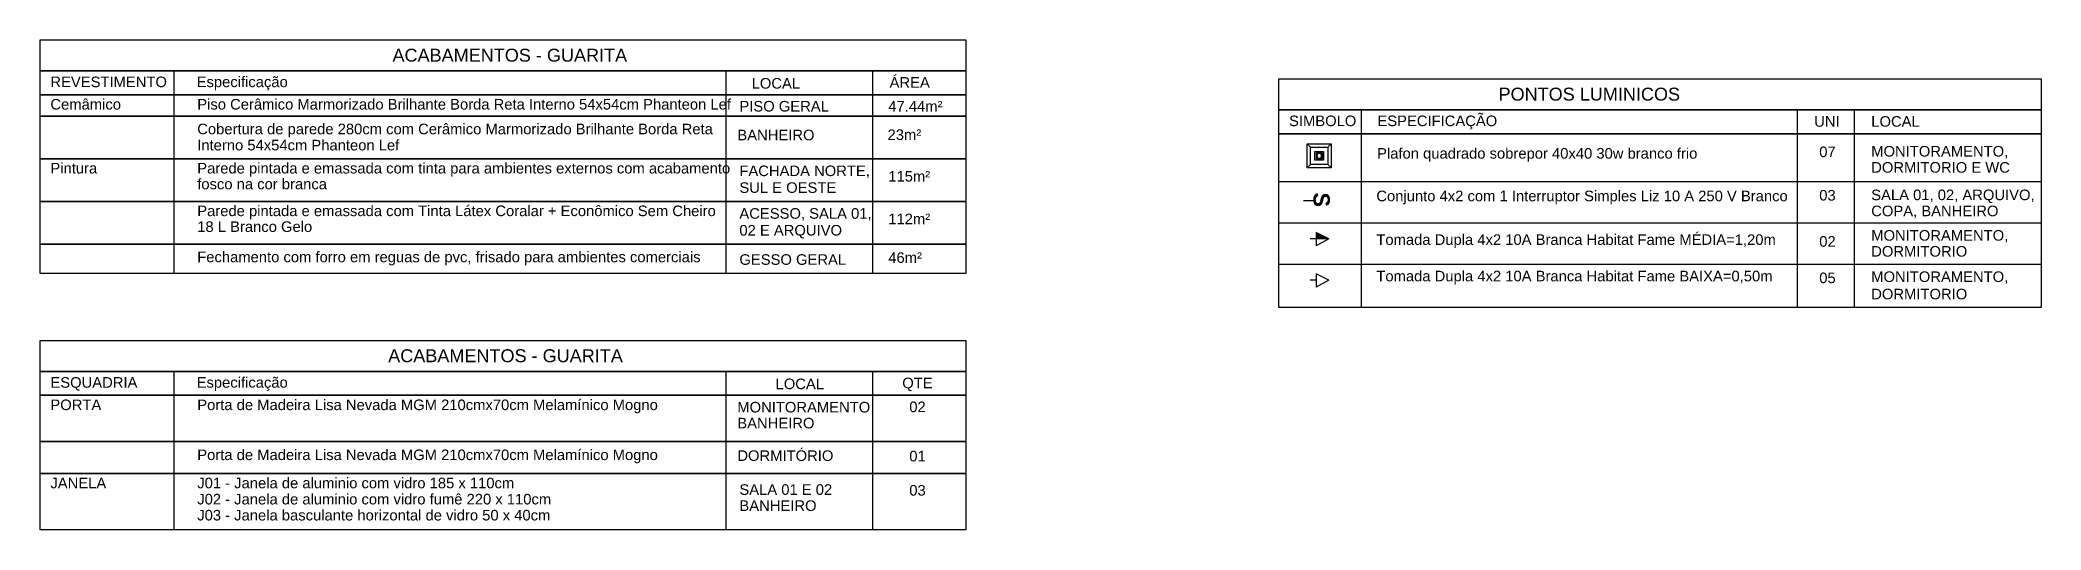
# Model space of a CAD drawing. Header units: metres. Extents: x 1186 to 11427, y -5173 to 11421.
# Drawn here: x 1222.27 to 1257.72, y 1425.95 to 1434.63 of the extents above; entities that cross this region are included whole.
import ezdxf

# ---------------------------------------------------------------- set-up
doc = ezdxf.new("R2010")
doc.units = ezdxf.units.M
doc.header["$LTSCALE"] = 8
doc.layers.get('0').update_dxf_attribs({"lineweight": 5})
for name, color, linetype in [('A-COTAS', 3, 'Continuous'), ('AL_MOBILIARIO', 8, 'Continuous'), ('KIRYA - LEGENDA', 7, 'Continuous'), ('LD_Luminárias', 220, 'Continuous'), ('VN_PONTOS ELÉTRICOS', 10, 'Continuous')]:
    doc.layers.add(name, color=color, linetype=linetype)
doc.styles.add('EA_80_1-100', font='swissl.ttf', dxfattribs={"height": 0.2})
doc.styles.add('REGUA80', font='cityb___.ttf', dxfattribs={"width": 1.4})

msp = doc.modelspace()

# ---------------------------------------------------------------- texts
at = {"layer": 'KIRYA - LEGENDA', "style": 'EA_80_1-100'}
for s, height, p in [('ACABAMENTOS - GUARITA', 0.22891, (1228.518, 1434.251)), ('ÁREA', 0.1874, (1237.325, 1433.789)), ('REVESTIMENTO', 0.18737, (1222.457, 1433.799)), ('Especificação', 0.18737, (1225.048, 1433.799)), ('LOCAL', 0.1874, (1234.881, 1433.773)), ('PONTOS LUMINICOS', 0.22891, (1248.114, 1433.561)), ('Cemâmico', 0.1874, (1222.457, 1433.402)), ('Piso Cerâmico Marmorizado Brilhante Borda Reta Interno 54x54cm Phanteon Lef', 0.18737, (1225.059, 1433.402)), ('PISO GERAL', 0.1874, (1234.664, 1433.367)), ('47.44m²', 0.1874, (1237.302, 1433.367)), ('SIMBOLO', 0.1874, (1244.402, 1433.108)), ('ESPECIFICAÇÃO', 0.18737, (1245.968, 1433.108)), ('Cobertura de parede 280cm com Cerâmico Marmorizado Brilhante Borda Reta', 0.18737, (1225.059, 1432.964)), ('BANHEIRO', 0.1874, (1234.628, 1432.857)), ('23m²', 0.1874, (1237.289, 1432.862)), ('UNI', 0.1874, (1253.707, 1433.098)), ('LOCAL', 0.1874, (1254.718, 1433.098)), ('Interno 54x54cm Phanteon Lef', 0.18737, (1225.059, 1432.678)), ('Plafon quadrado sobrepor 40x40 30w branco frio', 0.18737, (1245.962, 1432.532)), ('07', 0.1874, (1253.796, 1432.559)), ('MONITORAMENTO,', 0.18737, (1254.717, 1432.569)), ('Pintura', 0.1874, (1222.457, 1432.269)), ('Parede pintada e emassada com tinta para ambientes externos com acabamento', 0.18737, (1225.059, 1432.269)), ('FACHADA NORTE,', 0.18737, (1234.664, 1432.222)), ('115m²', 0.1874, (1237.302, 1432.125)), ('DORMITORIO E WC', 0.18737, (1254.717, 1432.283)), ('fosco na cor branca', 0.18737, (1225.059, 1431.989)), ('SUL E OESTE', 0.18737, (1234.664, 1431.925)), ('Conjunto 4x2 com 1 Interruptor Simples Liz 10 A 250 V Branco', 0.18737, (1245.949, 1431.777)), ('03', 0.1874, (1253.796, 1431.789)), ('SALA 01, 02, ARQUIVO, ', 0.18737, (1254.717, 1431.796)), ('Parede pintada e emassada com Tinta Látex Coralar + Econômico Sem Cheiro ', 0.18737, (1225.059, 1431.513)), ('ACESSO, SALA 01,', 0.18737, (1234.664, 1431.467)), ('112m²', 0.1874, (1237.302, 1431.37)), ('COPA, BANHEIRO', 0.18737, (1254.717, 1431.511)), ('18 L Branco Gelo', 0.18737, (1225.059, 1431.233)), ('02 E ARQUIVO', 0.18737, (1234.664, 1431.169)), ('Tomada Dupla 4x2 10A Branca Habitat Fame MÉDIA=1,20m', 0.18737, (1245.949, 1431.003)), ('MONITORAMENTO,', 0.18737, (1254.717, 1431.078)), ('Fechamento com forro em reguas de pvc, frisado para ambientes comerciais', 0.18737, (1225.059, 1430.696)), ('GESSO GERAL', 0.18737, (1234.664, 1430.65)), ('46m²', 0.1874, (1237.302, 1430.684)), ('02', 0.1874, (1253.796, 1430.971)), ('DORMITORIO', 0.1874, (1254.717, 1430.795)), ('Tomada Dupla 4x2 10A Branca Habitat Fame BAIXA=0,50m', 0.18737, (1245.949, 1430.357)), ('05', 0.1874, (1253.796, 1430.325)), ('MONITORAMENTO,', 0.18737, (1254.717, 1430.346)), ('DORMITORIO', 0.1874, (1254.717, 1430.038)), ('ACABAMENTOS - GUARITA', 0.22891, (1228.442, 1428.924)), ('ESQUADRIA', 0.1874, (1222.457, 1428.472)), ('Especificação', 0.18737, (1225.048, 1428.472)), ('LOCAL', 0.1874, (1235.305, 1428.446)), ('QTE', 0.1874, (1237.55, 1428.462)), ('PORTA', 0.1874, (1222.457, 1428.075)), ('Porta de Madeira Lisa Nevada MGM 210cmx70cm Melamínico Mogno', 0.18737, (1225.059, 1428.075)), ('MONITORAMENTO', 0.18737, (1234.627, 1428.033)), ('02', 0.1874, (1237.674, 1428.039)), ('BANHEIRO', 0.1874, (1234.627, 1427.751)), ('Porta de Madeira Lisa Nevada MGM 210cmx70cm Melamínico Mogno', 0.18737, (1225.059, 1427.189)), ('DORMITÓRIO', 0.1874, (1234.628, 1427.174)), ('01', 0.1874, (1237.674, 1427.166)), ('JANELA', 0.1874, (1222.457, 1426.689)), ('J01 - Janela de aluminio com vidro 185 x 110cm ', 0.18737, (1225.059, 1426.689)), ('J02 - Janela de aluminio com vidro fumê 220 x 110cm ', 0.18737, (1225.059, 1426.403)), ('SALA 01 E 02', 0.18737, (1234.664, 1426.573)), ('03', 0.1874, (1237.674, 1426.56)), ('J03 - Janela basculante horizontal de vidro 50 x 40cm', 0.18737, (1225.059, 1426.119)), ('BANHEIRO', 0.1874, (1234.664, 1426.288))]:
    msp.add_text(s, height=height, dxfattribs=at).set_placement(p)
at = {"layer": 'VN_PONTOS ELÉTRICOS', "color": 30, "linetype": 'Continuous', "style": 'REGUA80'}
msp.add_text('S', height=0.289, rotation=270, dxfattribs=at).set_placement((1244.835, 1431.932))

# ---------------------------------------------------------------- blocks, each defined once
blk = doc.blocks.new('hehhehehe')
at = {"color": 224}
for points in [[(3287.431, 1425.623), (3287.551, 1425.623), (3287.551, 1425.743), (3287.431, 1425.743)], [(3287.451, 1425.643), (3287.531, 1425.643), (3287.531, 1425.723), (3287.451, 1425.723)]]:
    blk.add_lwpolyline(points, close=True, dxfattribs=at)
for radius in [0.034, 0.0331]:
    blk.add_circle((3287.491, 1425.683), radius, dxfattribs=at)
blk = doc.blocks.new('rfr')
at = {"color": 204}
for p, q in [((1658.441, 796.112), (1658.399, 796.154)), ((1658.656, 796.112), (1658.699, 796.154)), ((1658.441, 795.897), (1658.399, 795.854)), ((1658.656, 795.897), (1658.699, 795.854))]:
    blk.add_line(p, q, dxfattribs=at)
for points in [[(1658.699, 796.154), (1658.699, 795.854), (1658.399, 795.854), (1658.399, 796.154)], [(1658.656, 796.112), (1658.656, 795.897), (1658.441, 795.897), (1658.441, 796.112)]]:
    blk.add_lwpolyline(points, close=True, dxfattribs=at)
at = {"layer": 'LD_Luminárias', "xscale": -0.900000000000091, "yscale": 0.900000000000091, "zscale": 0.900000000000091, "rotation": 180}
blk.add_blockref('hehhehehe', (-1300.193, 2079.119), dxfattribs=at)
blk = doc.blocks.new('camaS_2p')
at = {"layer": 'AL_MOBILIARIO'}
for p, q in [((0.44, -1.88), (-0.44, -1.88)), ((0.409, -1.851), (-0.409, -1.851))]:
    blk.add_line(p, q, dxfattribs=at)
for points in [[(-0.239, -0.454), (-0.29, -0.454), (-0.29, -0.151), (0.288, -0.151), (0.288, -0.454), (0.238, -0.454)], [(-0.256, -0.185), (-0.29, -0.151)], [(-0.239, -0.421), (-0.256, -0.421), (-0.256, -0.185), (0.255, -0.185), (0.255, -0.421), (0.238, -0.421)], [(0.255, -0.185), (0.288, -0.151)], [(-0.256, -0.421), (-0.29, -0.454)], [(0.255, -0.421), (0.288, -0.454)]]:
    blk.add_lwpolyline(points, dxfattribs=at)
blk.add_lwpolyline([(0.238, -0.559), (0.238, -0.302), (-0.239, -0.302), (-0.239, -0.559)], close=True, dxfattribs=at)
for points in [[(9981.251, 6610.611, 0), (9979.586, 6610.611, 0)], [(-0.44, 0, 0), (-0.44, -0.038, 0)], [(-0.44, 0, 0), (0.44, 0, 0)], [(0.44, -1.88, 0), (0.44, 0, 0)], [(-0.404, -0.072, 0), (-0.409, -0.071, 0), (-0.413, -0.07, 0), (-0.418, -0.069, 0), (-0.422, -0.067, 0), (-0.426, -0.064, 0), (-0.429, -0.062, 0), (-0.432, -0.058, 0), (-0.435, -0.055, 0), (-0.437, -0.051, 0), (-0.439, -0.047, 0), (-0.44, -0.042, 0), (-0.44, -0.038, 0)], [(-0.44, -0.038, 0), (-0.44, -1.88, 0)], [(-0.409, -0.072, 0), (-0.409, -1.851, 0)], [(-0.404, -0.072, 0), (0.402, -0.072, 0)], [(-0.376, -0.135, 0), (-0.376, -0.131, 0), (-0.375, -0.126, 0), (-0.373, -0.122, 0), (-0.371, -0.118, 0), (-0.368, -0.115, 0), (-0.365, -0.111, 0), (-0.362, -0.109, 0), (-0.358, -0.106, 0), (-0.354, -0.104, 0), (-0.349, -0.103, 0), (-0.345, -0.102, 0), (-0.34, -0.101, 0)], [(-0.353, -0.104, 0), (-0.353, -0.104, 0)], [(-0.34, -0.101, 0), (0.338, -0.101, 0)], [(0.338, -0.101, 0), (0.343, -0.102, 0), (0.348, -0.103, 0), (0.352, -0.104, 0), (0.357, -0.106, 0), (0.361, -0.109, 0), (0.364, -0.111, 0), (0.367, -0.115, 0), (0.37, -0.118, 0), (0.372, -0.122, 0), (0.374, -0.126, 0), (0.375, -0.131, 0), (0.375, -0.135, 0)], [(0.351, -0.104, 0), (0.351, -0.104, 0)], [(0.375, -1.8, 0), (0.375, -0.135, 0)], [(0.44, -0.038, 0), (0.44, -0.042, 0), (0.439, -0.047, 0), (0.437, -0.051, 0), (0.435, -0.055, 0), (0.432, -0.058, 0), (0.429, -0.062, 0), (0.426, -0.064, 0), (0.422, -0.067, 0), (0.418, -0.069, 0), (0.413, -0.07, 0), (0.408, -0.071, 0), (0.403, -0.072, 0)], [(0.409, -1.851, 0), (0.409, -0.072, 0)], [(-0.376, -0.747, 0), (0.375, -0.747, 0)], [(-0.376, -1.147, 0), (0.375, -1.147, 0)], [(-0.409, -1.851, 0), (-0.44, -1.88, 0)], [(-0.34, -1.834, 0), (-0.345, -1.833, 0), (-0.349, -1.833, 0), (-0.354, -1.831, 0), (-0.358, -1.829, 0), (-0.362, -1.827, 0), (-0.365, -1.824, 0), (-0.368, -1.821, 0), (-0.371, -1.817, 0), (-0.373, -1.813, 0), (-0.375, -1.809, 0), (-0.376, -1.805, 0), (-0.376, -1.8, 0)], [(-0.365, -1.824, 0), (-0.365, -1.824, 0)], [(-0.34, -1.834, 0), (0.338, -1.834, 0)], [(0.375, -1.8, 0), (0.375, -1.805, 0), (0.374, -1.809, 0), (0.372, -1.813, 0), (0.37, -1.817, 0), (0.367, -1.821, 0), (0.364, -1.824, 0), (0.361, -1.827, 0), (0.357, -1.829, 0), (0.352, -1.831, 0), (0.348, -1.833, 0), (0.343, -1.833, 0), (0.338, -1.834, 0)], [(0.409, -1.851, 0), (0.44, -1.88, 0)]]:
    blk.add_polyline3d(points, dxfattribs=at)

# ---------------------------------------------------------------- hatches: boundary and pattern name
at = {"layer": 'VN_PONTOS ELÉTRICOS', "linetype": 'Continuous'}
msp.add_hatch(color=30, dxfattribs=at).paths.add_polyline_path([(1244.885, 1431.109), (1245.108, 1431.109), (1244.885, 1431.222)])

# ---------------------------------------------------------------- linework, layer by layer
at = {"layer": 'KIRYA - LEGENDA'}
for points in [[(1222.273, 1434.635), (1238.677, 1434.635), (1238.677, 1434.086), (1222.273, 1434.086)], [(1222.273, 1434.086), (1238.677, 1434.086), (1238.677, 1433.664), (1222.273, 1433.664)], [(1222.273, 1433.664), (1238.677, 1433.664), (1238.677, 1433.286), (1222.273, 1433.286)], [(1244.219, 1433.944), (1257.725, 1433.944), (1257.725, 1433.396), (1244.219, 1433.396)], [(1244.219, 1433.396), (1257.725, 1433.396), (1257.725, 1432.973), (1244.219, 1432.973)], [(1222.273, 1433.286), (1238.677, 1433.286), (1238.677, 1432.531), (1222.273, 1432.531)], [(1244.219, 1432.973), (1257.725, 1432.973), (1257.725, 1429.894), (1244.219, 1429.894)], [(1222.273, 1432.531), (1238.677, 1432.531), (1238.677, 1431.775), (1222.273, 1431.775)], [(1222.273, 1431.775), (1238.677, 1431.775), (1238.677, 1431.019), (1222.273, 1431.019)], [(1222.273, 1431.019), (1238.677, 1431.019), (1238.677, 1430.497), (1222.273, 1430.497)], [(1222.273, 1429.307), (1238.677, 1429.307), (1238.677, 1428.759), (1222.273, 1428.759)], [(1222.273, 1428.759), (1238.677, 1428.759), (1238.677, 1428.337), (1222.273, 1428.337)], [(1222.273, 1428.337), (1238.677, 1428.337), (1238.677, 1427.52), (1222.273, 1427.52)], [(1222.273, 1427.52), (1238.677, 1427.52), (1238.677, 1426.951), (1222.273, 1426.951)], [(1222.273, 1426.951), (1238.677, 1426.951), (1238.677, 1425.95), (1222.273, 1425.95)]]:
    msp.add_lwpolyline(points, close=True, dxfattribs=at)
for points in [[(1224.646, 1434.086), (1224.646, 1430.497)], [(1234.426, 1434.086), (1234.426, 1430.497)], [(1237.022, 1434.086), (1237.022, 1430.497)], [(1245.679, 1433.396), (1245.679, 1429.894)], [(1253.405, 1433.396), (1253.405, 1429.894)], [(1254.415, 1433.396), (1254.415, 1429.894)], [(1244.219, 1432.125), (1257.725, 1432.125)], [(1244.219, 1431.393), (1257.725, 1431.393)], [(1244.219, 1430.661), (1257.725, 1430.661)], [(1224.646, 1428.759), (1224.646, 1425.95)], [(1234.426, 1428.759), (1234.426, 1425.95)], [(1237.022, 1428.759), (1237.022, 1425.95)]]:
    msp.add_lwpolyline(points, dxfattribs=at)
at = {"layer": 'VN_PONTOS ELÉTRICOS', "color": 30, "linetype": 'Continuous'}
for p, q in [((1244.657, 1431.792), (1244.841, 1431.792)), ((1244.885, 1431.222), (1244.885, 1430.986)), ((1245.108, 1431.109), (1244.885, 1431.222)), ((1244.885, 1431.109), (1244.776, 1431.109)), ((1245.108, 1431.109), (1244.885, 1431.109)), ((1245.108, 1431.109), (1244.885, 1430.986)), ((1244.885, 1430.49), (1244.885, 1430.254)), ((1245.108, 1430.377), (1244.885, 1430.49)), ((1244.885, 1430.377), (1244.776, 1430.377)), ((1245.108, 1430.377), (1244.885, 1430.254))]:
    msp.add_line(p, q, dxfattribs=at)

# ---------------------------------------------------------------- block references
at = {"layer": 'A-COTAS', "xscale": 1.419468630819374, "yscale": 1.419468630819374, "zscale": 1.419468630819374}
msp.add_blockref('rfr', (-1109.321, 302.678), dxfattribs=at)
at = {"layer": 'AL_MOBILIARIO', "xscale": -1, "rotation": 180}
msp.add_blockref('camaS_2p', (1226.991, 1437.638), dxfattribs=at)

msp.set_redraw_order([(e.dxf.handle, doc.entitydb.next_handle()) for e in msp.query("TEXT MTEXT ATTDEF DIMENSION ARC_DIMENSION")])  # texts and dimensions are drawn at this point

doc.saveas('drawing.dxf')
